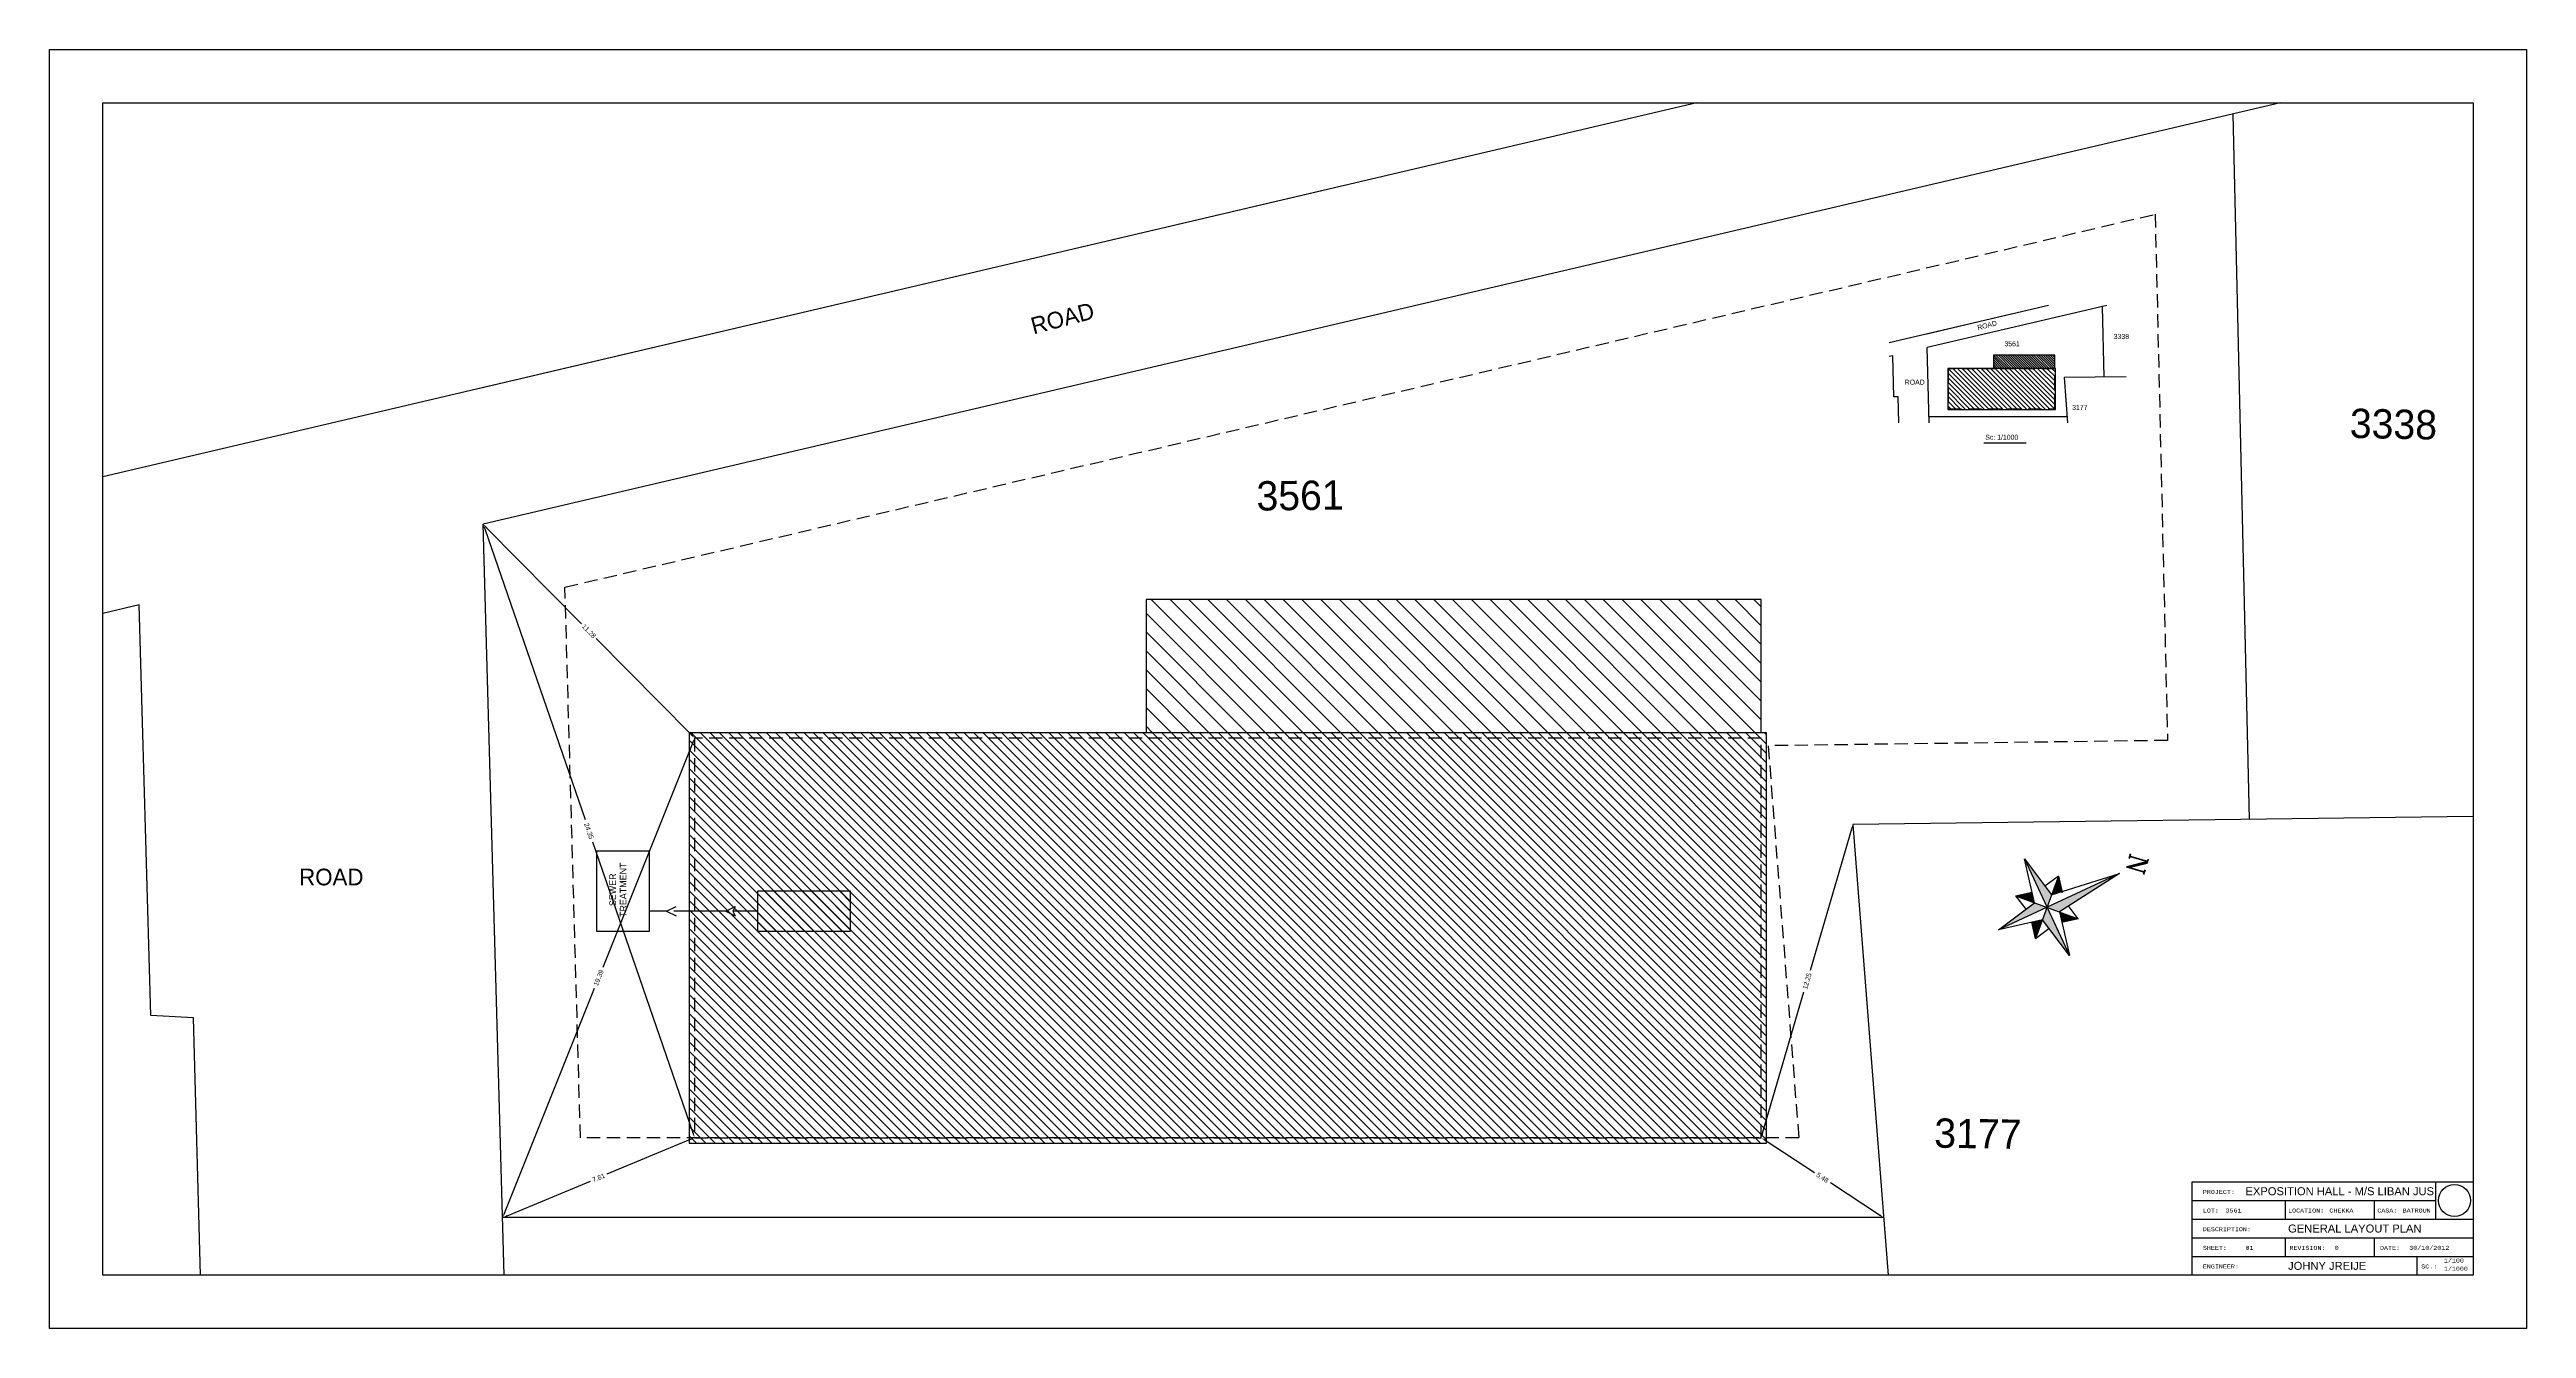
# Model space of a CAD drawing. Header units: metres. Extents: x -353217 to -351774, y -68080 to -67552.
# Drawn here: x -352496.3 to -352403.3, y -67791.9 to -67743.9 of the extents above; entities that cross this region are included whole.
import ezdxf
from ezdxf.enums import TextEntityAlignment as Align

# ---------------------------------------------------------------- set-up
doc = ezdxf.new("R2010")
doc.units = ezdxf.units.M
doc.header["$MEASUREMENT"] = 0
doc.header["$PDMODE"] = 2
doc.header["$PDSIZE"] = -0.6
doc.linetypes.add('DASHED', pattern=[0.75, 0.5, -0.25])
for name, color, linetype in [('A-dim', 4, 'Continuous'), ('A-edge', 1, 'Continuous'), ('A-HATCH', 9, 'Continuous'), ('A-TEXT', 6, 'Continuous'), ('A-walls', 5, 'Continuous'), ('CADRE', 8, 'Continuous'), ('CONTOUR', 4, 'Continuous'), ('Dim', 40, 'Continuous'), ('etage courant', 10, 'Continuous'), ('lot', 3, 'Continuous'), ('proj', 2, 'DASHED'), ('structure', 3, 'Continuous')]:
    doc.layers.add(name, color=color, linetype=linetype)
doc.styles.add('ROMANT', font='romant', dxfattribs={"width": 0.75, "height": 3})
doc.styles.add('STYLE1', font='swissi.ttf', dxfattribs={"height": 0.3})
doc.styles.add('STYLE2', font='cour.ttf', dxfattribs={"height": 0.15})
doc.dimstyles.get("Standard").update_dxf_attribs({"dimtxt": 0.18, "dimasz": 0.18, "dimexe": 0.18, "dimexo": 0.0625, "dimgap": 0.09, "dimtad": 0, "dimzin": 0, "dimdsep": 46, "dimtxsty": 'Standard', "dimcen": 0.09, "dimse1": 1, "dimse2": 1, "dimadec": 0, "dimazin": 0, "dimtfac": 1, "dimtix": 1, "dimtofl": 0, "dimtmove": 0, "dimatfit": 3, "dimfxl": 0, "dimtolj": 1, "dimtzin": 0, "dimarcsym": 0})

# ---------------------------------------------------------------- blocks, each defined once
blk = doc.blocks.new('*D364')
at = {"layer": 'A-dim', "color": 0, "lineweight": -2, "transparency": 16777216}
for p, q in [((-352479.858, -67761.821), (-352476.291, -67765.428)), ((-352472.176, -67769.588), (-352475.742, -67765.982))]:
    blk.add_line(p, q, dxfattribs=at)
at = {"layer": 'A-dim', "color": 0, "transparency": 16777216}
for points in [[(-352479.836, -67761.8), (-352479.879, -67761.842), (-352479.984, -67761.693)], [(-352472.154, -67769.567), (-352472.197, -67769.61), (-352472.049, -67769.716)]]:
    blk.add_solid(points, dxfattribs=at)
at = {"layer": 'Defpoints', "color": 0, "transparency": 16777216}
for p in [(-352479.984, -67761.693), (-352479.984, -67761.693), (-352472.049, -67769.716)]:
    blk.add_point(p, dxfattribs=at)
at = {"layer": 'A-dim', "color": 0, "transparency": 16777216, "insert": (-352476.017, -67765.705), "char_height": 0.18, "attachment_point": 5, "rotation": 314.68424}
blk.add_mtext('\\A1;11.28', dxfattribs=at)
blk = doc.blocks.new('*D365')
at = {"layer": 'A-dim', "color": 0, "lineweight": -2, "transparency": 16777216}
for p, q in [((-352472.116, -67769.884), (-352475.496, -67778.326)), ((-352479.188, -67787.549), (-352475.808, -67779.106))]:
    blk.add_line(p, q, dxfattribs=at)
at = {"layer": 'A-dim', "color": 0, "transparency": 16777216}
for points in [[(-352472.144, -67769.872), (-352472.088, -67769.895), (-352472.049, -67769.716)], [(-352479.215, -67787.538), (-352479.16, -67787.56), (-352479.255, -67787.716)]]:
    blk.add_solid(points, dxfattribs=at)
at = {"layer": 'Defpoints', "color": 0, "transparency": 16777216}
for p in [(-352472.049, -67769.716), (-352479.255, -67787.716), (-352479.255, -67787.716)]:
    blk.add_point(p, dxfattribs=at)
at = {"layer": 'A-dim', "color": 0, "transparency": 16777216, "insert": (-352475.652, -67778.716), "char_height": 0.18, "attachment_point": 5, "rotation": 68.18359}
blk.add_mtext('\\A1;19.39', dxfattribs=at)
blk = doc.blocks.new('*D366')
at = {"layer": 'A-dim', "color": 0, "lineweight": -2, "transparency": 16777216}
for p, q in [((-352472.215, -67784.786), (-352475.347, -67786.09)), ((-352479.088, -67787.647), (-352475.956, -67786.343))]:
    blk.add_line(p, q, dxfattribs=at)
at = {"layer": 'A-dim', "color": 0, "transparency": 16777216}
for points in [[(-352472.227, -67784.758), (-352472.204, -67784.813), (-352472.049, -67784.716)], [(-352479.1, -67787.62), (-352479.077, -67787.675), (-352479.255, -67787.716)]]:
    blk.add_solid(points, dxfattribs=at)
at = {"layer": 'Defpoints', "color": 0, "transparency": 16777216}
for p in [(-352472.049, -67784.716), (-352479.255, -67787.716), (-352479.255, -67787.716)]:
    blk.add_point(p, dxfattribs=at)
at = {"layer": 'A-dim', "color": 0, "transparency": 16777216, "insert": (-352475.652, -67786.216), "char_height": 0.18, "attachment_point": 5, "rotation": 22.60442}
blk.add_mtext('\\A1;7.81', dxfattribs=at)
blk = doc.blocks.new('*D367')
at = {"layer": 'A-dim', "color": 0, "lineweight": -2, "transparency": 16777216}
for p, q in [((-352479.926, -67761.863), (-352476.163, -67772.779)), ((-352472.108, -67784.546), (-352475.87, -67773.63))]:
    blk.add_line(p, q, dxfattribs=at)
at = {"layer": 'A-dim', "color": 0, "transparency": 16777216}
for points in [[(-352479.897, -67761.854), (-352479.954, -67761.873), (-352479.984, -67761.693)], [(-352472.079, -67784.536), (-352472.136, -67784.556), (-352472.049, -67784.716)]]:
    blk.add_solid(points, dxfattribs=at)
at = {"layer": 'Defpoints', "color": 0, "transparency": 16777216}
for p in [(-352479.984, -67761.693), (-352479.984, -67761.693), (-352472.049, -67784.716)]:
    blk.add_point(p, dxfattribs=at)
at = {"layer": 'A-dim', "color": 0, "transparency": 16777216, "insert": (-352476.017, -67773.205), "char_height": 0.18, "attachment_point": 5, "rotation": 289.0171}
blk.add_mtext('\\A1;24.35', dxfattribs=at)
blk = doc.blocks.new('*D368')
at = {"layer": 'A-dim', "color": 0, "lineweight": -2, "transparency": 16777216}
for p, q in [((-352431.848, -67784.815), (-352430.005, -67786.019)), ((-352427.558, -67787.618), (-352429.402, -67786.413))]:
    blk.add_line(p, q, dxfattribs=at)
at = {"layer": 'A-dim', "color": 0, "transparency": 16777216}
for points in [[(-352431.832, -67784.79), (-352431.865, -67784.84), (-352431.999, -67784.716)], [(-352427.542, -67787.593), (-352427.575, -67787.643), (-352427.408, -67787.716)]]:
    blk.add_solid(points, dxfattribs=at)
at = {"layer": 'Defpoints', "color": 0, "transparency": 16777216}
for p in [(-352431.999, -67784.716), (-352427.408, -67787.716), (-352427.408, -67787.716)]:
    blk.add_point(p, dxfattribs=at)
at = {"layer": 'A-dim', "color": 0, "transparency": 16777216, "insert": (-352429.703, -67786.216), "char_height": 0.18, "attachment_point": 5, "rotation": 326.83975}
blk.add_mtext('\\A1;5.48', dxfattribs=at)
blk = doc.blocks.new('*D369')
at = {"layer": 'A-dim', "color": 0, "lineweight": -2, "transparency": 16777216}
for p, q in [((-352428.61, -67773.135), (-352430.161, -67778.436)), ((-352431.948, -67784.544), (-352430.397, -67779.242))]:
    blk.add_line(p, q, dxfattribs=at)
at = {"layer": 'A-dim', "color": 0, "transparency": 16777216}
for points in [[(-352428.638, -67773.126), (-352428.581, -67773.143), (-352428.559, -67772.962)], [(-352431.977, -67784.535), (-352431.92, -67784.552), (-352431.999, -67784.716)]]:
    blk.add_solid(points, dxfattribs=at)
at = {"layer": 'Defpoints', "color": 0, "transparency": 16777216}
for p in [(-352428.559, -67772.962), (-352428.559, -67772.962), (-352431.999, -67784.716)]:
    blk.add_point(p, dxfattribs=at)
at = {"layer": 'A-dim', "color": 0, "transparency": 16777216, "insert": (-352430.279, -67778.839), "char_height": 0.18, "attachment_point": 5, "rotation": 73.68779}
blk.add_mtext('\\A1;12.25', dxfattribs=at)

msp = doc.modelspace()

# ---------------------------------------------------------------- hatches: boundary and pattern name
at = {"layer": 'A-HATCH'}
h = msp.add_hatch(dxfattribs=at)
h.set_pattern_fill('LINE', color=256, angle=315, style=0)
h.set_pattern_definition([(315, (-352271.03061, -67777.2164), (0.08838835, 0.08838835), [])])
h.paths.add_polyline_path([(-352425.0009027, -67757.3841756), (-352420.9559027, -67757.3841756), (-352420.9559027, -67755.8441756), (-352425.0009027, -67755.8441756)])
h = msp.add_hatch(dxfattribs=at)
h.set_pattern_fill('LINE', color=256, scale=0.5, angle=315, style=0)
h.set_pattern_definition([(315, (-352271.030615, -67777.2164), (0.044194174, 0.044194174), [])])
h.paths.add_polyline_path([(-352423.2859027, -67755.8441756), (-352420.9759027, -67755.8441756), (-352420.9759027, -67755.3441756), (-352423.2859027, -67755.3441756)])
h = msp.add_hatch(dxfattribs=at)
h.set_pattern_fill('LINE', color=256, scale=4, angle=315, style=0)
h.set_pattern_definition([(315, (-352106.98973, -67790.6979), (0.3535534, 0.3535534), [])])
h.paths.add_polyline_path([(-352455.0990533, -67769.516397), (-352431.9990533, -67769.516397), (-352431.9990533, -67764.516397), (-352455.0990533, -67764.516397)])
h = msp.add_hatch(dxfattribs=at)
h.set_pattern_fill('LINE', color=256, scale=2, angle=315, style=0)
h.set_pattern_definition([(315, (-352106.98973, -67790.69792), (0.1767767, 0.1767767), [])])
h.paths.add_polyline_path([(-352472.2490533, -67784.916397), (-352431.7990533, -67784.916397), (-352431.7990533, -67769.516397), (-352472.2490533, -67769.516397)])
h = msp.add_hatch(dxfattribs=at)
h.set_pattern_fill('LINE', color=256, scale=2, angle=315, style=0)
h.set_pattern_definition([(315, (-352469.6906, -67776.9664), (0.176777, 0.176777), [])])
h.paths.add_polyline_path([(-352469.6906036, -67776.9663974), (-352466.1906036, -67776.9663974), (-352466.1906036, -67775.4663974), (-352469.6906036, -67775.4663974)])

# ---------------------------------------------------------------- linework, layer by layer
for p, q in [((-352434.413589, -67745.8752964), (-352494.2698072, -67759.9064706)), ((-352412.5056638, -67745.8752964), (-352479.9842398, -67761.6932628)), ((-352414.298118, -67746.295474), (-352413.6768831, -67772.7666388)), ((-352448.4042357, -67749.1549089), (-352480.1273056, -67756.5912611)), ((-352421.2173562, -67753.4800656), (-352427.2029781, -67754.883183)), ((-352422.6164209, -67753.8080268), (-352425.7887279, -67754.551662)), ((-352419.0265637, -67753.4800656), (-352425.7744213, -67755.0618622)), ((-352419.2058091, -67753.5220833), (-352419.1436857, -67756.1691998)), ((-352425.6953958, -67757.8800656), (-352425.7744213, -67755.0618622)), ((-352427.0664396, -67755.3647302), (-352427.2029781, -67755.3967368)), ((-352427.023219, -67756.906057), (-352427.0664396, -67755.3647302)), ((-352426.8629202, -67756.9144703), (-352427.023219, -67756.906057)), ((-352426.8358439, -67757.8800656), (-352426.8629202, -67756.9144703)), ((-352418.3029781, -67756.158163), (-352420.6319085, -67756.1887371)), ((-352420.6319085, -67756.1887371), (-352420.4999108, -67757.8800656)), ((-352420.5167597, -67757.6641756), (-352425.7014495, -67757.6641756)), ((-352479.1939841, -67789.8752964), (-352479.9842398, -67761.6932628)), ((-352492.9044222, -67764.7219428), (-352494.2698072, -67765.0420091)), ((-352492.472217, -67780.135211), (-352492.9044222, -67764.7219428)), ((-352405.2698072, -67772.656271), (-352428.5591118, -67772.9620121)), ((-352428.5591118, -67772.9620121), (-352427.2391347, -67789.8752964)), ((-352490.8692289, -67780.2193439), (-352492.472217, -67780.135211)), ((-352490.5984652, -67789.8752964), (-352490.8692289, -67780.2193439)), ((-352427.4076234, -67787.716397), (-352479.2545221, -67787.716397))]:
    msp.add_line(p, q)
at = {"layer": 'A-dim'}
msp.add_line((-352423.646577, -67758.6320972), (-352422.0503958, -67758.6320972), dxfattribs=at)
at = {"layer": 'A-edge'}
for points in [[(-352425.0009027, -67757.3841756), (-352420.9559027, -67757.3841756), (-352420.9559027, -67755.8441756), (-352425.0009027, -67755.8441756)], [(-352472.2490533, -67784.916397), (-352431.7990533, -67784.916397), (-352431.7990533, -67769.516397), (-352472.2490533, -67769.516397)]]:
    msp.add_lwpolyline(points, close=True, dxfattribs=at)
for points in [[(-352420.9759027, -67755.8441756), (-352420.9759027, -67755.3441756), (-352423.2859027, -67755.3441756), (-352423.2859027, -67755.8441756)], [(-352431.9990533, -67769.516397), (-352431.9990533, -67764.516397), (-352455.0990533, -67764.516397), (-352455.0990533, -67769.516397)]]:
    msp.add_lwpolyline(points, dxfattribs=at)
at = {"layer": 'A-TEXT'}
for p, q in [((-352422.1175371, -67774.2549792), (-352420.4329572, -67777.8829525)), ((-352421.744815, -67775.8971925), (-352422.1175371, -67774.2549792)), ((-352422.1175371, -67774.2549792), (-352421.1034738, -67775.599398)), ((-352418.5542671, -67774.8055309), (-352423.0892338, -67776.9112558)), ((-352422.4491667, -67775.6395325), (-352421.8349348, -67775.5001244)), ((-352420.8458138, -67774.8950463), (-352421.7046805, -67777.2428853)), ((-352420.8458138, -67774.8950463), (-352421.3486625, -67775.2743332)), ((-352421.1034738, -67775.599398), (-352418.5542671, -67774.8055309)), ((-352420.8458138, -67774.8950463), (-352420.7064057, -67775.5092782)), ((-352418.5542671, -67774.8055309), (-352420.8056794, -67776.2407392)), ((-352423.0892338, -67776.9112558), (-352421.744815, -67775.8971925)), ((-352421.4470205, -67776.5385336), (-352423.0892338, -67776.9112558)), ((-352422.4491667, -67775.6395325), (-352420.1013276, -67776.4983992)), ((-352422.4491667, -67775.6395325), (-352422.0698798, -67776.1423812)), ((-352420.4329572, -67777.8829525), (-352421.4470205, -67776.5385336)), ((-352420.8056794, -67776.2407392), (-352420.4329572, -67777.8829525)), ((-352420.1013276, -67776.4983992), (-352420.7155595, -67776.6378073)), ((-352420.1013276, -67776.4983992), (-352420.4806145, -67775.9955505)), ((-352421.7046805, -67777.2428853), (-352421.8440886, -67776.6286535)), ((-352421.7046805, -67777.2428853), (-352421.2018318, -67776.8635985))]:
    msp.add_line(p, q, dxfattribs=at)
for points in [[(-352421.1034738, -67775.599398), (-352422.1175371, -67774.2549792), (-352421.2752472, -67776.0689658)], [(-352422.4491667, -67775.6395325), (-352421.744815, -67775.8971925), (-352421.8349348, -67775.5001244)], [(-352420.8056794, -67776.2407392), (-352421.2752472, -67776.0689658), (-352418.5542671, -67774.8055309)], [(-352420.8458138, -67774.8950463), (-352421.1034738, -67775.599398), (-352420.7064057, -67775.5092782)], [(-352421.744815, -67775.8971925), (-352423.0892338, -67776.9112558), (-352421.2752472, -67776.0689658)], [(-352421.7046805, -67777.2428853), (-352421.4470205, -67776.5385336), (-352421.8440886, -67776.6286535)], [(-352420.4329572, -67777.8829525), (-352421.4470205, -67776.5385336), (-352421.2752472, -67776.0689658)], [(-352420.1013276, -67776.4983992), (-352420.8056794, -67776.2407392), (-352420.7155595, -67776.6378073)]]:
    msp.add_solid(points, dxfattribs=at)
at = {"layer": 'A-walls'}
msp.add_lwpolyline([(-352469.6906036, -67776.9663974), (-352466.1906036, -67776.9663974), (-352466.1906036, -67775.4663974), (-352469.6906036, -67775.4663974)], close=True, dxfattribs=at)
at = {"layer": 'CADRE', "color": 6}
for p, q in [((-352415.8198491, -67789.8752964), (-352415.8198491, -67786.3752964)), ((-352415.8198491, -67786.3752964), (-352405.2698072, -67786.3752964)), ((-352406.6698491, -67787.7752964), (-352406.6698491, -67786.3752964)), ((-352415.8198491, -67787.0752964), (-352406.6698491, -67787.0752964)), ((-352412.3198072, -67787.7752964), (-352412.3198072, -67787.0752964)), ((-352408.9698072, -67787.7752964), (-352408.9698072, -67787.0752964)), ((-352415.8198491, -67787.7752964), (-352405.2698072, -67787.7752964)), ((-352415.8198491, -67788.4752964), (-352405.2698072, -67788.4752964)), ((-352412.3198072, -67789.1752964), (-352412.3198072, -67788.4752964)), ((-352408.9698072, -67789.1752964), (-352408.9698072, -67788.4752964)), ((-352415.8198491, -67789.1752964), (-352405.2698072, -67789.1752964)), ((-352407.3698072, -67789.8752964), (-352407.3698072, -67789.1752964))]:
    msp.add_line(p, q, dxfattribs=at)
at = {"layer": 'CONTOUR'}
msp.add_circle((-352405.9698491, -67787.0752964), 0.6, dxfattribs=at)
at = {"layer": 'Dim'}
for points in [[(-352496.2698072, -67743.8752964), (-352403.2698072, -67743.8752964), (-352403.2698072, -67791.8752964), (-352496.2698072, -67791.8752964)], [(-352494.2698072, -67745.8752964), (-352405.2698072, -67745.8752964), (-352405.2698072, -67789.8752964), (-352494.2698072, -67789.8752964)]]:
    msp.add_lwpolyline(points, close=True, dxfattribs=at)
at = {"layer": 'lot', "linetype": 'DASHED'}
msp.add_lwpolyline([(-352476.9168222, -67764.0554511), (-352417.2106609, -67750.0572656), (-352416.7471707, -67769.8068438), (-352431.740602, -67770.0044531), (-352430.5924259, -67784.716397), (-352476.3374662, -67784.716397)], close=True, dxfattribs=at)
at = {"layer": 'proj'}
for points in [[(-352424.9809027, -67757.3641756), (-352420.9759027, -67757.3641756), (-352420.9759027, -67755.8641756), (-352424.9809027, -67755.8641756)], [(-352472.0490533, -67784.716397), (-352431.9990533, -67784.716397), (-352431.9990533, -67769.716397), (-352472.0490533, -67769.716397)]]:
    msp.add_lwpolyline(points, close=True, dxfattribs=at)
at = {"layer": 'structure'}
for p, q in [((-352473.0994207, -67776.2163974), (-352473.737069, -67776.2163974)), ((-352473.0994207, -67776.2163974), (-352472.7458674, -67776.0396207)), ((-352473.0994207, -67776.2163974), (-352472.7458674, -67776.3931741)), ((-352470.8777206, -67776.2163974), (-352472.8342557, -67776.2163974)), ((-352470.8777206, -67776.2163974), (-352470.5241672, -67776.0396207)), ((-352470.8777206, -67776.2163974), (-352470.5241672, -67776.3931741)), ((-352469.6906036, -67776.2163974), (-352470.6125555, -67776.2163974))]:
    msp.add_line(p, q, dxfattribs=at)
msp.add_lwpolyline([(-352475.737069, -67776.9663974), (-352473.737069, -67776.9663974), (-352473.737069, -67773.9663974), (-352475.737069, -67773.9663974)], close=True, dxfattribs=at)
msp.add_lwpolyline([(-352470.5241672, -67776.0396207), (-352470.6125555, -67776.2163974), (-352470.5241672, -67776.3931741)], dxfattribs=at)

# ---------------------------------------------------------------- texts
for s, rotation, p in [('3338', 358.856390885, (-352409.9091611, -67758.4491637)), ('3561', 0.689518147, (-352450.9470228, -67761.1796477)), ('3177', 359.072850244, (-352425.5112618, -67785.0882749))]:
    msp.add_text(s, height=1.1, rotation=rotation).set_placement(p)
at = {"layer": 'A-TEXT'}
for s, p in [('TREATMENT', (-352474.7322924, -67775.4107263)), ('SEWER', (-352475.1267722, -67775.4107263))]:
    msp.add_text(s, height=0.25, rotation=90, dxfattribs=at).set_placement(p, align=Align.MIDDLE_CENTER)
at = {"layer": 'A-TEXT', "style": 'ROMANT'}
msp.add_text('N', height=0.7, rotation=253.053047507, dxfattribs=at).set_placement((-352418.2255482, -67774.3483686), align=Align.CENTER)
at = {"layer": 'CADRE', "color": 2, "style": 'STYLE2'}
for s, p in [('PROJECT:', (-352415.4198491, -67786.8252964)), ('LOT:', (-352415.4198491, -67787.5252964)), ('LOCATION:', (-352412.2198491, -67787.5252964)), ('CASA:', (-352408.8698491, -67787.5252964)), ('DESCRIPTION:', (-352415.4198491, -67788.2252964)), ('SHEET:', (-352415.4198491, -67788.9252964)), ('ENGINEER:', (-352415.4198491, -67789.6252964)), ('REVISION:', (-352412.1698491, -67788.9252964)), ('DATE:', (-352408.7698491, -67788.9252964)), ('SC.:', (-352407.2198491, -67789.6252964))]:
    msp.add_text(s, height=0.15, dxfattribs=at).set_placement(p)
at = {"layer": 'CADRE', "color": 6}
for s, height, style, p in [('EXPOSITION HALL - M/S LIBAN JUS  ', 0.3, 'STYLE1', (-352413.8198491, -67786.8752964)), ('3561', 0.15, 'STYLE2', (-352414.5698491, -67787.5252964)), ('CHEKKA', 0.15, 'STYLE2', (-352410.6698491, -67787.5252964)), ('BATROUN', 0.15, 'STYLE2', (-352407.9198491, -67787.5252964)), ('GENERAL LAYOUT PLAN', 0.3, 'STYLE1', (-352412.2198491, -67788.2752964)), ('01', 0.15, 'STYLE2', (-352413.8198491, -67788.9252964)), ('JOHNY JREIJE', 0.3, 'STYLE1', (-352412.2198491, -67789.6752964)), ('0', 0.15, 'STYLE2', (-352410.4698491, -67788.9252964)), ('30/10/2012', 0.15, 'STYLE2', (-352407.6698491, -67788.9252964)), ('1/100', 0.15, 'STYLE2', (-352406.3698491, -67789.4026179)), ('1/1000', 0.15, 'STYLE2', (-352406.3698491, -67789.7088012))]:
    msp.add_text(s, height=height, dxfattribs=dict(at, style=style)).set_placement(p)
at = {"layer": 'etage courant'}
for height, rotation, p in [(0.625, 14.664575768, (-352459.3254977, -67754.5656)), (0.1875, 14.664575765, (-352423.8600744, -67754.4105788))]:
    msp.add_text('ROAD', height=height, rotation=rotation, dxfattribs=at).set_placement(p)
for s, height, p in [('3561', 0.1875, (-352422.8706996, -67755.0105007)), ('3338', 0.1875, (-352418.7669134, -67754.7374523)), ('ROAD', 0.1875, (-352426.6116312, -67756.4520452)), ('3177', 0.1875, (-352420.3271235, -67757.4013634)), ('Sc: 1/1000', 0.1875, (-352423.5890321, -67758.5186076)), ('ROAD', 0.625, (-352486.8980186, -67775.2442515))]:
    msp.add_text(s, height=height, dxfattribs=at).set_placement(p)

# ---------------------------------------------------------------- dimensions: what is measured, and where the dimension line sits
at = {"layer": 'A-dim'}
for p1, p2, picture, middle in [((-352472.0490533, -67769.716397), (-352479.9842398, -67761.6932628), '*D364', (-352476.0166466, -67765.7048299)), ((-352472.0490533, -67784.716397), (-352479.9842398, -67761.6932628), '*D367', (-352476.0166466, -67773.2048299)), ((-352472.0490533, -67769.716397), (-352479.2545221, -67787.716397), '*D365', (-352475.6517877, -67778.716397)), ((-352431.9990533, -67784.716397), (-352428.5591118, -67772.9620121), '*D369', (-352430.2790826, -67778.8392045)), ((-352472.0490533, -67784.716397), (-352479.2545221, -67787.716397), '*D366', (-352475.6517877, -67786.216397)), ((-352431.9990533, -67784.716397), (-352427.4076234, -67787.716397), '*D368', (-352429.7033384, -67786.216397))]:
    dim = msp.add_aligned_dim(p1=p1, p2=p2, distance=0, dimstyle='Standard', override={"dimfxl": 0.5}, dxfattribs=at)
    dim.commit()
    dim.dimension.update_dxf_attribs({"geometry": picture, "text_midpoint": middle})

doc.saveas('drawing.dxf')
